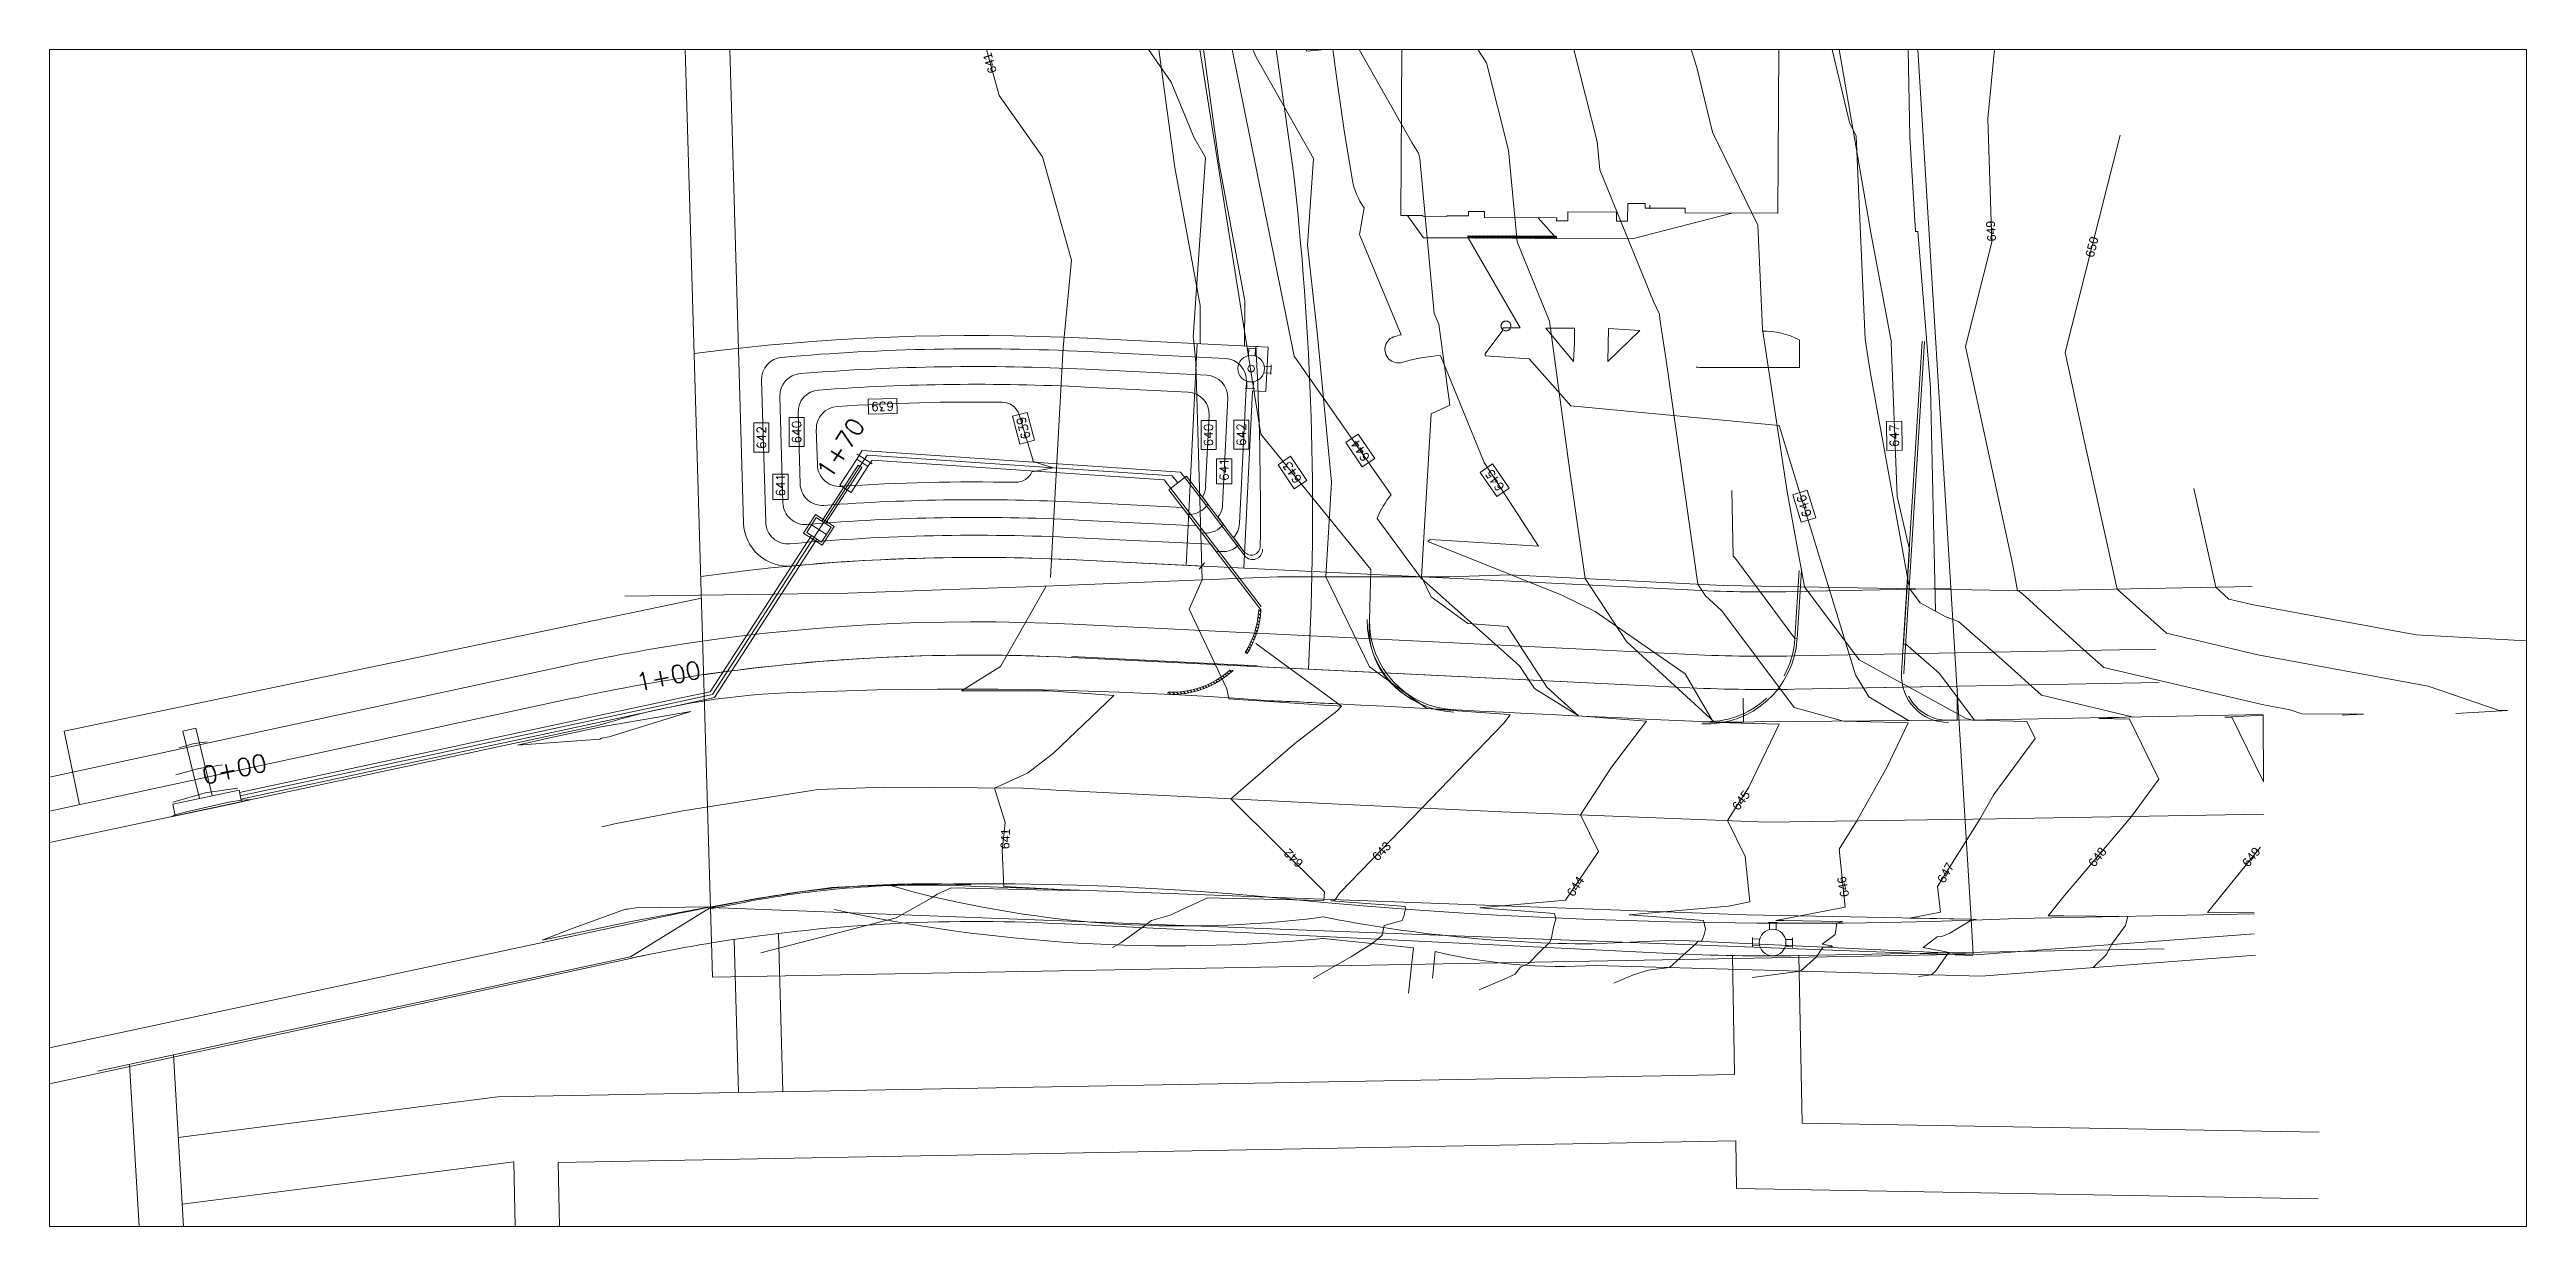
# Paper-space layout 'POND BASESHEET (2)' of a CAD drawing. Extents: x 1.1 to 15.1, y 2.7 to 9.3.
# The model-space entities are those that its viewports show. They can reach past a viewport. Long polylines and large blocks are cut down to what shows.
import ezdxf
from ezdxf.enums import TextEntityAlignment as Align

# ---------------------------------------------------------------- set-up
doc = ezdxf.new("R2010")
doc.units = 0
doc.header["$LTSCALE"] = 20
doc.header["$MEASUREMENT"] = 0
for name, pattern in [('DASHDOT', [1, 0.5, -0.25, 0, -0.25]), ('DASHED', [0.75, 0.5, -0.25]), ('DASHED2', [0.375, 0.25, -0.125]), ('HIDDEN', [0.375, 0.25, -0.125])]:
    doc.linetypes.add(name, pattern=pattern)
for name, color, linetype in [('CONTOURS', 35, 'CONTINUOUS'), ('DIRVEWAYS', 96, 'CONTINUOUS'), ('HATCURB', 2, 'CONTINUOUS'), ('P-FIRELANE2', 2, 'HIDDEN'), ('PNTS_CHEV', 1, 'CONTINUOUS'), ('row ded', 1, 'CONTINUOUS'), ('STORM', 5, 'CONTINUOUS')]:
    doc.layers.add(name, color=color, linetype=linetype)
doc.layers.add('DP', color=11, linetype='CONTINUOUS', plot=False)
for name, color, linetype, lineweight in [('EBNDY', 210, 'CONTINUOUS', 100), ('EC', 35, 'HIDDEN', 140), ('ECL', 11, 'DASHDOT', 30), ('ECRBB', 31, 'DASHED', 30), ('EESMT', 7, 'DASHED2', 25), ('EFNC', 140, 'FENCELINEX', 25), ('EROW', 143, 'CONTINUOUS', 30), ('ESTM', 94, 'DASHED2', 30), ('ESW', 46, 'CONTINUOUS', 25), ('PC', 214, 'CONTINUOUS', 53), ('PCNTR_T', 7, 'CONTINUOUS', 30), ('PCRBB', 30, 'CONTINUOUS', 35), ('PCRBF', 21, 'CONTINUOUS', 25), ('PESMT', 7, 'DASHED2', 30), ('PROW', 6, 'CONTINUOUS', 30), ('PUSTM_T', 7, 'CONTINUOUS', 35)]:
    doc.layers.add(name, color=color, linetype=linetype, lineweight=lineweight)
doc.styles.add('ARIEL', font='swiss.ttf')
doc.styles.get("Standard").update_dxf_attribs({"font": 'simplex.shx'})
doc.linetypes.add('FENCELINEX', pattern='A,0.25,-0.1,[133,ltypeshp.shx,S=0.1,R=0,X=-0.1,Y=0],-0.1,1', length=1.45)

psp = doc.layouts.new('POND BASESHEET (2)')

msp = doc.modelspace()

# ---------------------------------------------------------------- texts
at = {"layer": 'CONTOURS', "lineweight": 0, "style": 'ARIEL'}
for s, rotation, p in [('645', 322.8747, (9990, 10019.27)), ('650', 345.8045, (10114.61, 9939.21))]:
    msp.add_text(s, height=2, rotation=rotation, dxfattribs=at).set_placement(p)
at = {"layer": 'EC', "lineweight": 0, "style": 'ARIEL'}
for s, rotation, p in [('641', 357.7148, (9981.44, 10183.54)), ('641', 16.4312, (10156.59, 10186.3)), ('642', 46.3455, (9978.56, 10117.12)), ('643', 316.2615, (9978.62, 10100.55)), ('644', 327.1483, (9970.59, 10056.4)), ('646', 10.4919, (9970.88, 9994.26)), ('647', 330.1739, (9973.63, 9972.88)), ('649', 4.2316, (10118.44, 9961.17)), ('648', 321.6756, (9977.25, 9939.04)), ('649', 321.6756, (9977.25, 9904.37))]:
    msp.add_text(s, height=2, rotation=rotation, dxfattribs=at).set_placement(p)
at = {"layer": 'PCNTR_T', "lineweight": 0}
for s, p in [('641', (10060.92, 10234.08)), ('642', (10071.63, 10238.38)), ('640', (10072.85, 10230.45)), ('641', (10064.43, 10134.13)), ('640', (10072.18, 10137.64)), ('642', (10072.28, 10130.26))]:
    msp.add_text(s, height=2, dxfattribs=at).set_placement(p)
for s, rotation, p in [('639', 91.581, (10082.28, 10209.55)), ('639', 14.9088, (10074.11, 10178.72)), ('643', 33.8769, (10064.72, 10117.49)), ('645', 6.0406, (10162.18, 10113.95)), ('644', 33.8769, (10069.64, 10102.18)), ('645', 34.7471, (10062.99, 10071.85)), ('646', 17.3717, (10056.6, 10002.73)), ('647', 0.5861, (10072.03, 9983.11))]:
    msp.add_text(s, height=2, rotation=rotation, dxfattribs=at).set_placement(p)
at = {"layer": 'PUSTM_T', "lineweight": 0}
for s, rotation, p in [('0+00', 282.1006, (9996.4, 10357.43)), ('1+00', 282.1006, (10017.36, 10259.65)), ('1+70', 327.1006, (10070.07, 10218.82))]:
    msp.add_text(s, height=4, rotation=rotation, dxfattribs=at).set_placement(p, align=Align.BOTTOM_CENTER)

# ---------------------------------------------------------------- linework, layer by layer
at = {"layer": 'CONTOURS', "lineweight": 0}
for p, q in [((9991.79, 10358.18, 640), (9988.77, 10372.4, 640)), ((9988.77, 10372.4, 640), (9989.23, 10371.52, 640)), ((9989.23, 10371.52, 640), (9989.33, 10370.94, 640)), ((9989.33, 10370.94, 640), (9989.95, 10368.65, 640)), ((9994.12, 10364.74, 640), (9992.08, 10371.97, 640)), ((9989.95, 10368.65, 640), (9992.06, 10359.35, 640)), ((9995.2, 10357.35, 640), (9994.12, 10364.74, 640)), ((9992.64, 10354.21, 640), (9991.79, 10358.18, 640)), ((9992.06, 10359.35, 640), (9992.53, 10356.6, 640)), ((9992.53, 10356.6, 640), (9992.64, 10354.21, 640)), ((10004.93, 10294.35, 640), (10004.92, 10294.37, 640)), ((10004.92, 10294.37, 640), (10006.51, 10287.08, 640)), ((10006.22, 10275.77, 640), (10004.93, 10294.35, 640)), ((9965.07, 10269.13, 640), (9960.94, 10288.81, 640)), ((9960.94, 10288.81, 640), (9963.64, 10281.82, 640)), ((10006.51, 10287.08, 640), (10008.96, 10275.85, 640)), ((9963.64, 10281.82, 640), (9967.98, 10269.97, 640)), ((10006.45, 10275.41, 640), (10006.22, 10275.77, 640)), ((10006.79, 10273.71, 640), (10006.45, 10275.41, 640)), ((10008.96, 10275.85, 640), (10008.97, 10275.83, 640)), ((10008.97, 10275.83, 640), (10012.45, 10255.3, 640)), ((9965.08, 10269.12, 640), (9965.07, 10269.13, 640)), ((9965.55, 10266.8, 640), (9965.08, 10269.12, 640)), ((9967.98, 10269.97, 640), (9967.92, 10269.52, 640)), ((9967.92, 10269.52, 640), (9967.92, 10269.51, 640)), ((9967.92, 10269.51, 640), (9968.25, 10267.63, 640)), ((10012.45, 10255.31, 640), (10006.79, 10273.71, 640)), ((9965.65, 10266.29, 640), (9965.55, 10266.8, 640)), ((9968.47, 10250.9, 640), (9965.65, 10266.29, 640)), ((9968.25, 10267.63, 640), (9968.47, 10250.9, 640)), ((10012.45, 10255.3, 640), (10012.45, 10255.31, 640)), ((10195.27, 10099.43, 645), (10158.62, 10076.04, 645)), ((10158.62, 10076.04, 645), (10138.96, 10071.05, 645)), ((10118.31, 10069.12, 645), (10100.38, 10061.83, 645)), ((10138.96, 10071.05, 645), (10118.31, 10069.12, 645)), ((10067.14, 10057.29, 645), (10042.41, 10053.79, 645)), ((10100.38, 10061.83, 645), (10067.14, 10057.29, 645)), ((10042.41, 10053.79, 645), (10028.23, 10044.5, 645)), ((9953.16, 10042.88, 645), (9951.27, 10047.36, 645)), ((9954.18, 10039.49, 645), (9953.16, 10042.88, 645)), ((9966.34, 10039.69, 645), (9965.37, 10027.1, 645)), ((9966.66, 10043.9, 645), (9966.34, 10039.69, 645)), ((9968.63, 10021.47, 645), (9966.66, 10043.9, 645)), ((9966.66, 10043.9, 645), (9966.66, 10043.9, 645)), ((10028.23, 10044.5, 645), (10010.06, 10024.65, 645)), ((9954.8, 10034.8, 645), (9954.18, 10039.49, 645)), ((9960.37, 10028.63, 645), (9954.8, 10034.8, 645)), ((9960.69, 10028.41, 645), (9960.37, 10028.63, 645)), ((9960.71, 10028.36, 645), (9960.69, 10028.41, 645)), ((9960.78, 10027.51, 645), (9960.71, 10028.36, 645)), ((9962.21, 10026.94, 645), (9960.78, 10027.51, 645)), ((9963.46, 10026.64, 645), (9962.21, 10026.94, 645)), ((9965.37, 10027.1, 645), (9963.46, 10026.64, 645)), ((10010.03, 10024.24, 645), (10009.66, 10010.1, 645)), ((10010.05, 10024.55, 645), (10010.03, 10024.24, 645)), ((10010.06, 10024.65, 645), (10010.05, 10024.55, 645)), ((9969.57, 10016.65, 645), (9968.63, 10021.47, 645)), ((9979.8, 10017.73, 645), (9969.57, 10016.65, 645)), ((9987.91, 10021.73, 645), (9979.8, 10017.73, 645)), ((9995.4, 10016.89, 645), (9987.91, 10021.73, 645)), ((10009.66, 10010.1, 645), (9995.4, 10016.89, 645)), ((10093.32, 9945.65, 650), (10073.87, 9941.43, 650)), ((10142.3, 9933.26, 650), (10093.32, 9945.65, 650)), ((10073.87, 9941.43, 650), (10040.04, 9933.93, 650)), ((10040.04, 9933.93, 650), (10030.1, 9922.84, 650)), ((10030.1, 9922.84, 650), (10025.27, 9902.2, 650)), ((10025.27, 9902.2, 650), (10018.22, 9863.88, 650)), ((10018.22, 9863.88, 650), (10012.69, 9847.88, 650)), ((10012.67, 9845.95, 650), (10012.03, 9857.63, 650)), ((10012.69, 9847.88, 650), (10012.67, 9845.95, 650))]:
    msp.add_line(p, q, dxfattribs=at)
at = {"layer": 'DIRVEWAYS', "lineweight": 0}
msp.add_line((10126.52, 10039.24, 645.63), (10125.68, 10039.25, 645.63), dxfattribs=at)
at = {"layer": 'EBNDY', "lineweight": 0}
for p, q in [((9968.01, 10250.87), (10423.8, 10264.19)), ((9969.17, 10244.92), (9968.01, 10250.87)), ((9966.67, 10017.51), (9973.14, 10192.16)), ((10017.87, 10031.77), (10022.02, 10116.16)), ((9965.72, 9966.81), (9966.67, 10017.51)), ((10018.17, 9970.04), (10017.49, 10006.72)), ((10429.87, 9995.38), (9965.72, 9966.81))]:
    msp.add_line(p, q, dxfattribs=at)
for centre, radius, start, end in [((9758.39, 10202.52), 215, 357.2389, 11.3725), ((10236.01, 9516.77), 611.25, 88.03766, 99.45722), ((10057.86, 10786.99), 671.79, 266.94223, 276.64317), ((10387.43, 10013.6), 370, 177.1849, 181.0644)]:
    msp.add_arc(centre, radius, start, end, dxfattribs=at)
at = {"layer": 'EC', "lineweight": 0}
for p, q in [((9999.66, 10366.12, 639), (9998.21, 10371.31, 639)), ((10005.21, 10367.5, 638), (10004.33, 10370.64, 638)), ((10000.44, 10360.82, 639), (9999.66, 10366.12, 639)), ((10005.68, 10364.29, 638), (10005.21, 10367.5, 638)), ((9965.98, 10209, 641), (9958.08, 10239.49, 641)), ((9970.48, 10200.95, 641), (9965.98, 10209, 641)), ((9971.34, 10199.78, 641), (9970.48, 10200.95, 641)), ((9972.77, 10196.65, 641), (9971.34, 10199.78, 641)), ((9972.34, 10177.51, 641), (9972.77, 10196.65, 641)), ((10190.87, 10196.96, 641), (10151.27, 10185.78, 641)), ((10022.63, 10185.5, 641), (10017.1, 10194.27, 641)), ((10017.1, 10194.27, 641), (10017.1, 10174.67, 641)), ((9973.07, 10184.75, 641), (9972.12, 10167.74, 641)), ((9981.19, 10185.16, 641), (9973.07, 10184.75, 641)), ((9987.51, 10184.5, 641), (9981.19, 10185.16, 641)), ((9995.23, 10186.87, 641), (9987.51, 10184.5, 641)), ((9998.61, 10179.44, 641), (9995.23, 10186.87, 641)), ((10040.72, 10175.22, 641), (10022.63, 10185.5, 641)), ((10151.27, 10185.78, 641), (10137.42, 10176.06, 641)), ((10003.08, 10173.6, 641), (9998.61, 10179.44, 641)), ((9972.12, 10167.74, 641), (9972.34, 10177.51, 641)), ((10016.1, 10159.99, 641), (10003.08, 10173.6, 641)), ((10017.1, 10174.67, 641), (10016.44, 10165.01, 641)), ((10094.44, 10171.37, 641), (10042.64, 10174.24, 641)), ((10137.42, 10176.06, 641), (10114.17, 10169.54, 641)), ((10114.17, 10169.54, 641), (10094.44, 10171.37, 641)), ((10016.44, 10165.01, 641), (10016.1, 10159.99, 641)), ((10177.72, 10163.5, 642), (10154.25, 10147.03, 642)), ((9960.39, 10158.4, 642), (9959.31, 10160.3, 642)), ((9964.2, 10153.06, 642), (9960.39, 10158.4, 642)), ((9965.41, 10151.46, 642), (9964.2, 10153.06, 642)), ((9966.62, 10147.3, 642), (9965.41, 10151.46, 642)), ((9970.47, 10138.88, 642), (9966.62, 10147.3, 642)), ((10154.25, 10147.03, 642), (10141.86, 10141.95, 642)), ((10035.54, 10143.02, 642), (10017.6, 10134.53, 642)), ((10042.12, 10140.08, 642), (10035.54, 10143.02, 642)), ((10091.02, 10141.51, 642), (10042.12, 10140.08, 642)), ((10095.9, 10141.97, 642), (10091.02, 10141.51, 642)), ((10096.81, 10142.07, 642), (10095.9, 10141.97, 642)), ((10137.24, 10139.33, 642), (10096.81, 10142.07, 642)), ((10141.86, 10141.95, 642), (10137.24, 10139.33, 642)), ((10193.52, 10141.74, 643), (10159.84, 10127.91, 643)), ((9970.33, 10132.91, 642), (9970.47, 10138.88, 642)), ((10017.6, 10134.53, 642), (10015.35, 10134.06, 642)), ((9969.88, 10112.66, 642), (9970.33, 10132.91, 642)), ((9992.8, 10133.59, 642), (9971.84, 10112.49, 642)), ((10005.25, 10119.23, 642), (9992.8, 10133.59, 642)), ((10015.14, 10130.91, 642), (10014.73, 10124.88, 642)), ((10015.35, 10134.06, 642), (10015.14, 10130.91, 642)), ((10014.73, 10124.88, 642), (10013.86, 10111.63, 642)), ((10159.84, 10127.91, 643), (10137.05, 10115.03, 643)), ((10012.55, 10109.72, 642), (10005.25, 10119.23, 642)), ((9957.28, 10106.41, 643), (9952.36, 10115.09, 643)), ((9969.92, 10112.65, 642), (9969.88, 10112.66, 642)), ((9971.84, 10112.49, 642), (9969.92, 10112.65, 642)), ((10042.8, 10112.2, 643), (10022.51, 10102.34, 643)), ((10064.12, 10110.95, 643), (10042.8, 10112.2, 643)), ((10097.92, 10114.15, 643), (10064.12, 10110.95, 643)), ((10117.54, 10116.35, 643), (10097.92, 10114.15, 643)), ((10137.05, 10115.03, 643), (10117.54, 10116.35, 643)), ((10177.82, 10113.88, 644), (10140.65, 10092.87, 644)), ((9969.85, 10111.09, 643), (9968.76, 10097.01, 643)), ((9969.92, 10110.24, 643), (9969.85, 10111.09, 643)), ((9971.73, 10109.01, 643), (9969.92, 10110.24, 643)), ((9990.7, 10090.59, 643), (9971.73, 10109.01, 643)), ((10013.65, 10108.65, 642), (10012.55, 10109.72, 642)), ((10013.67, 10108.99, 642), (10013.65, 10108.65, 642)), ((10013.72, 10109.66, 642), (10013.67, 10108.99, 642)), ((10013.86, 10111.63, 642), (10013.72, 10109.66, 642)), ((9960.2, 10101.77, 643), (9957.28, 10106.41, 643)), ((9961.77, 10099.86, 643), (9960.2, 10101.77, 643)), ((10022.51, 10102.34, 643), (10013.18, 10089.46, 643)), ((9962.08, 10099.54, 643), (9961.77, 10099.86, 643)), ((9964.28, 10099.07, 643), (9962.08, 10099.54, 643)), ((9965.37, 10095.01, 643), (9964.28, 10099.07, 643)), ((9968.76, 10097.01, 643), (9968.55, 10094.31, 643)), ((9966.63, 10094.55, 643), (9965.37, 10095.01, 643)), ((9967.46, 10094.38, 643), (9966.63, 10094.55, 643)), ((9968.14, 10094.21, 643), (9967.46, 10094.38, 643)), ((9968.55, 10094.31, 643), (9968.14, 10094.21, 643)), ((10009.84, 10072.09, 643), (9990.7, 10090.59, 643)), ((10042.81, 10090.66, 644), (10038.31, 10088.47, 644)), ((10079.52, 10088.5, 644), (10042.81, 10090.66, 644)), ((10137.01, 10091.02, 644), (10102.14, 10087.77, 644)), ((10138.24, 10091.33, 644), (10137.01, 10091.02, 644)), ((10140.65, 10092.87, 644), (10138.24, 10091.33, 644)), ((10013.18, 10089.46, 643), (10012.73, 10083.58, 643)), ((10038.31, 10088.47, 644), (10032.33, 10080.23, 644)), ((10081.45, 10084.28, 644), (10079.52, 10088.5, 644)), ((10099.72, 10086.78, 644), (10081.45, 10084.28, 644)), ((10102.14, 10087.77, 644), (10099.72, 10086.78, 644)), ((10012.73, 10083.58, 643), (10011.84, 10072.05, 643)), ((10032.33, 10080.23, 644), (10031.63, 10071.29, 644)), ((9952.18, 10072.04, 644), (9949.81, 10077.68, 644)), ((9968.25, 10077.5, 644), (9967.55, 10068.35, 644)), ((9968.26, 10077.5, 644), (9968.25, 10077.5, 644)), ((9969.95, 10058.24, 644), (9968.26, 10077.5, 644)), ((9953.32, 10069.59, 644), (9952.18, 10072.04, 644)), ((9954.91, 10068.36, 644), (9953.32, 10069.59, 644)), ((9955.73, 10066.57, 644), (9954.91, 10068.36, 644)), ((9967.55, 10068.35, 644), (9966.96, 10060.71, 644)), ((10011.73, 10070.66, 643), (10009.84, 10072.09, 643)), ((10011.76, 10070.99, 643), (10011.73, 10070.66, 643)), ((10011.84, 10072.05, 643), (10011.76, 10070.99, 643)), ((10031.63, 10071.29, 644), (10017.92, 10062.31, 644)), ((9958.23, 10064.11, 644), (9955.73, 10066.57, 644)), ((9960.53, 10061.74, 644), (9958.23, 10064.11, 644)), ((10017.92, 10062.31, 644), (10011.51, 10055.31, 644)), ((9961.53, 10061.37, 644), (9960.53, 10061.74, 644)), ((9963.88, 10060.9, 644), (9961.53, 10061.37, 644)), ((9965.8, 10060.43, 644), (9963.88, 10060.9, 644)), ((9966.96, 10060.71, 644), (9965.8, 10060.43, 644)), ((9980.93, 10050.76, 644), (9969.95, 10058.24, 644)), ((10178.99, 10060.75, 646), (10140.91, 10051.08, 646)), ((9989.17, 10054.82, 644), (9980.93, 10050.76, 644)), ((9999.91, 10047.88, 644), (9989.17, 10054.82, 644)), ((10011.51, 10055.31, 644), (10010.91, 10047.77, 644)), ((10140.91, 10051.08, 646), (10134.48, 10050.48, 646)), ((10010.28, 10039.99, 644), (9999.91, 10047.88, 644)), ((10010.91, 10047.77, 644), (10010.28, 10039.99, 644)), ((10134.48, 10050.48, 646), (10104.83, 10038.42, 646)), ((10193.94, 10040.64, 647), (10157.58, 10028.61, 647)), ((10090.58, 10035.39, 646), (10041.13, 10028.39, 646)), ((10100.9, 10036.96, 646), (10090.58, 10035.39, 646)), ((10101.95, 10037.01, 646), (10100.9, 10036.96, 646)), ((10104.83, 10038.42, 646), (10101.95, 10037.01, 646)), ((10157.58, 10028.61, 647), (10142.98, 10025.12, 647)), ((10035.17, 10023.01, 646), (10013.4, 10006.67, 646)), ((10038.54, 10026.69, 646), (10035.17, 10023.01, 646)), ((10041.13, 10028.39, 646), (10038.54, 10026.69, 646)), ((10142.98, 10025.12, 647), (10122.03, 10014.86, 647)), ((9953.98, 10005.27, 646), (9952.56, 10016.09, 646)), ((10098.63, 10013.84, 647), (10061.93, 10008.24, 647)), ((10122.03, 10014.86, 647), (10098.63, 10013.84, 647)), ((9965.36, 10009.06, 646), (9965.16, 9996.32, 646)), ((9965.38, 10010.82, 646), (9965.36, 10009.09, 646)), ((9965.36, 10009.09, 646), (9965.36, 10009.06, 646)), ((9968.41, 9995.2, 646), (9965.38, 10010.82, 646)), ((10013.4, 10006.67, 646), (10010.29, 9995.56, 646)), ((10061.93, 10008.24, 647), (10040.54, 10004.35, 647)), ((9957.21, 10001.69, 646), (9953.98, 10005.27, 646)), ((9959.23, 10000.29, 646), (9957.21, 10001.69, 646)), ((10040.54, 10004.35, 647), (10024.14, 9992.04, 647)), ((10186.41, 10004.07, 648), (10145.15, 9994.2, 648)), ((9959.39, 10000.01, 646), (9959.23, 10000.29, 646)), ((9959.54, 9998.08, 646), (9959.39, 10000.01, 646)), ((9959.68, 9998.27, 646), (9959.54, 9998.08, 646)), ((9960.06, 10000.35, 646), (9959.68, 9998.27, 646)), ((9962.28, 9997.48, 646), (9960.06, 10000.35, 646)), ((9964.82, 9997.11, 646), (9962.28, 9997.48, 646)), ((9965.14, 9995.77, 646), (9964.82, 9997.11, 646)), ((9965.16, 9996.32, 646), (9965.14, 9995.77, 646)), ((9981.45, 9996.59, 646), (9968.41, 9995.2, 646)), ((9987.85, 9992.57, 646), (9981.45, 9996.59, 646)), ((10010.29, 9995.56, 646), (10010.06, 9986.53, 646)), ((9999.89, 9985.79, 646), (9987.85, 9992.57, 646)), ((10024.14, 9992.04, 647), (10010.99, 9968.07, 647)), ((10089.07, 9989.6, 648), (10040.16, 9980.72, 648)), ((10096.35, 9990.71, 648), (10089.07, 9989.6, 648)), ((10142.11, 9992.72, 648), (10096.35, 9990.71, 648)), ((10145.15, 9994.2, 648), (10142.11, 9992.72, 648)), ((10009.92, 9981.02, 646), (9999.89, 9985.79, 646)), ((10010.06, 9986.53, 646), (10009.92, 9981.02, 646)), ((9953.16, 9975.73, 647), (9952.77, 9978.7, 647)), ((9965.9, 9980.73, 647), (9965.71, 9967.19, 647)), ((9967.25, 9973.75, 647), (9965.9, 9980.73, 647)), ((10036.96, 9978.31, 648), (10033.78, 9972.52, 648)), ((10040.16, 9980.72, 648), (10036.96, 9978.31, 648)), ((9954.04, 9974.75, 647), (9953.16, 9975.73, 647)), ((9957.78, 9972.18, 647), (9954.04, 9974.75, 647)), ((9959.3, 9977.61, 647), (9958.13, 9971.32, 647)), ((9961.71, 9974.49, 647), (9959.3, 9977.61, 647)), ((9961.83, 9973.42, 647), (9961.71, 9974.49, 647)), ((9962.55, 9971.66, 647), (9961.83, 9973.42, 647)), ((9973.07, 9974.37, 647), (9967.25, 9973.75, 647)), ((9988.22, 9964.85, 647), (9973.07, 9974.37, 647)), ((9958.07, 9971.66, 647), (9957.78, 9972.18, 647)), ((9958.1, 9971.28, 647), (9958.07, 9971.66, 647)), ((9958.13, 9971.32, 647), (9958.1, 9971.28, 647)), ((9965.34, 9967.03, 647), (9962.55, 9971.66, 647)), ((9965.71, 9967.07, 647), (9965.66, 9965.67, 647)), ((9965.71, 9967.19, 647), (9965.71, 9967.19, 647)), ((9965.71, 9967.19, 647), (9965.71, 9967.07, 647)), ((10010.99, 9968.07, 647), (10010.54, 9966.48, 647)), ((10032.78, 9969.65, 648), (10023.7, 9959.28, 648)), ((10033.78, 9972.52, 648), (10032.78, 9969.65, 648)), ((10094.72, 9968.1, 649), (10045.47, 9957.4, 649)), ((10118.18, 9962.16, 649), (10094.72, 9968.1, 649)), ((9965.66, 9965.67, 647), (9965.34, 9967.03, 647)), ((9993.76, 9961.74, 647), (9988.22, 9964.85, 647)), ((10006.42, 9952.42, 647), (9993.76, 9961.74, 647)), ((10010.46, 9963.47, 647), (10010.25, 9954.3, 647)), ((10010.54, 9966.48, 647), (10010.46, 9963.47, 647)), ((10146.04, 9963.03, 649), (10118.18, 9962.16, 649)), ((10175.27, 9960.31, 649), (10146.04, 9963.03, 649)), ((10023.7, 9959.28, 648), (10016.14, 9950.94, 648)), ((10039.49, 9955.91, 649), (10038.35, 9954.61, 649)), ((10039.68, 9956.35, 649), (10039.49, 9955.91, 649)), ((10045.47, 9957.4, 649), (10039.68, 9956.35, 649)), ((10010.25, 9954.3, 647), (10006.42, 9952.42, 647)), ((10016.14, 9950.94, 648), (10011.24, 9930.56, 648)), ((10038.35, 9954.61, 649), (10027, 9942.09, 649)), ((9966.43, 9945.96, 648), (9966.32, 9931.51, 648)), ((9966.46, 9949.5, 648), (9966.43, 9945.96, 648)), ((9970.6, 9946.15, 648), (9966.46, 9949.5, 648)), ((9988.83, 9930.73, 648), (9970.6, 9946.15, 648)), ((9957.69, 9936.43, 648), (9954.79, 9939.3, 648)), ((10027, 9942.09, 649), (10022.4, 9936.96, 649)), ((9959.99, 9935.18, 648), (9957.69, 9936.43, 648)), ((9964.26, 9932.02, 648), (9959.99, 9935.18, 648)), ((10010.88, 9938.03, 648), (10010.72, 9931.18, 648)), ((10011.24, 9930.56, 648), (10010.88, 9938.03, 648)), ((10022.4, 9936.96, 649), (10014.04, 9901.23, 649)), ((9966.32, 9931.51, 648), (9964.26, 9932.02, 648)), ((9997.2, 9924.57, 648), (9988.83, 9930.73, 648)), ((10010.72, 9931.18, 648), (9997.2, 9924.57, 648)), ((9967.18, 9913.54, 649), (9967.1, 9903.04, 649)), ((9981.92, 9901.62, 649), (9967.18, 9913.54, 649)), ((10040.48, 9911.72, 651), (10037.8, 9908.73, 651)), ((10062.69, 9916.64, 651), (10040.48, 9911.72, 651)), ((10011.19, 9908.06, 649), (9996.62, 9900.93, 649)), ((10011.23, 9909.66, 649), (10011.19, 9908.06, 649)), ((10011.64, 9901.04, 649), (10011.23, 9909.66, 649)), ((10037.8, 9908.73, 651), (10036.5, 9903.17, 651)), ((9996.62, 9900.93, 649), (10011.33, 9901.03, 649)), ((10011.33, 9901.03, 649), (10011.64, 9901.04, 649)), ((10014.04, 9901.23, 649), (10012.88, 9894.95, 649)), ((10036.5, 9903.17, 651), (10029.77, 9866.59, 651)), ((10012.88, 9894.95, 649), (10011.97, 9892.32, 649)), ((10011.97, 9892.32, 649), (10011.88, 9878.42, 649)), ((10011.88, 9878.42, 649), (10011.62, 9883.22, 649)), ((10029.77, 9866.59, 651), (10028.35, 9840.93, 651))]:
    msp.add_line(p, q, dxfattribs=at)
at = {"layer": 'ECL', "lineweight": 0}
for p, q in [((9987.25, 10272.14), (9986.52, 10275.37)), ((9990.12, 10257.07), (9987.25, 10272.14)), ((9994.91, 10226.63), (9990.12, 10257.07)), ((9995.42, 10211.72), (9994.91, 10226.63)), ((9995.19, 10180.34), (9995.42, 10211.72)), ((9994.79, 10172.95), (9995.19, 10180.34)), ((9991.65, 10110.83), (9994.79, 10172.95)), ((9989.85, 10072.57), (9991.65, 10110.83)), ((9987.57, 10012.82), (9989.85, 10072.57)), ((9988.27, 9961.16), (9987.57, 10012.82)), ((9989.37, 9900.88), (9988.27, 9961.16))]:
    msp.add_line(p, q, dxfattribs=at)
at = {"layer": 'ECRBB', "lineweight": 0}
for p, q in [((9964.65, 10269.04, -5.76), (9915.38, 10499.77, -4.96)), ((10010.57, 9963.47, 0.92), (10010.04, 10024.24, -1.17)), ((10011.83, 9901.04), (10010.57, 9963.47, 0.92)), ((9966.9, 9903.04, 2.6), (9965.82, 9956.45, 1.12))]:
    msp.add_line(p, q, dxfattribs=at)
for centre, radius, start, end in [((-12933.66, 5504.76), 23433.56, 11.986507, 12.339173), ((44518.63, 17702.48), 35299.3, 191.986507, 192.145104), ((9850.04, 10226.67), 166.79, 2.442, 17.1731), ((9443.78, 10151.62), 533.94, 7.7911, 12.7038), ((9091.86, 10194.34), 925.66, 355.69624, 2.44199), ((9276.38, 10189.37), 697.28, 353.68481, 2.8467), ((8522.48, 10187.15), 1493.73, 357.02562, 357.61068), ((11175.24, 10006.69), 1210.46, 174.97705, 182.37866), ((23041.78, 9432.73), 13045.16, 177.025616, 177.40112)]:
    msp.add_arc(centre, radius, start, end, dxfattribs=at)
at = {"layer": 'EESMT', "lineweight": 0}
for p, q in [((10022.85, 10283.14), (9996.93, 10403.18)), ((9932.97, 10381.76), (9855.83, 10377.17)), ((9935.1, 10371.87), (9856.42, 10367.19)), ((9901.48, 10369.87), (9911, 10295.15)), ((9925.66, 10298.74), (9916.48, 10370.76)), ((9930.73, 10020.13), (9925.66, 10298.74)), ((9911, 10295.15), (9891.23, 10294.79)), ((9891.41, 10284.8), (9910.91, 10285.15)), ((9910.91, 10285.15), (9915.74, 10019.87)), ((10025.36, 10031.4), (10032.14, 10169.18)), ((9905.04, 10019.67), (9902.7, 9888.66)), ((9915.74, 10019.87), (9905.04, 10019.67)), ((9957.54, 10020.62), (9930.73, 10020.13)), ((10026.51, 9925.21), (10024.99, 10006.86)), ((9919.78, 10004.93), (9917.7, 9888.39)), ((9957.54, 10005.62), (9919.78, 10004.93))]:
    msp.add_line(p, q, dxfattribs=at)
for centre, radius, start, end in [((9595.25, 10190.6), 437.5, 9.3383, 12.2159), ((9595.18, 10190.99), 437.5, 357.1348, 9.2772), ((10387.43, 10013.6), 362.5, 177.1849, 181.0644)]:
    msp.add_arc(centre, radius, start, end, dxfattribs=at)
at = {"layer": 'EFNC', "lineweight": 0}
for p, q in [((10039.15, 10219.9), (10038.49, 10270.13)), ((10040.77, 10173.62, -5.16), (10039.15, 10219.9, -5.88)), ((10042.8, 10123.12, -3.69), (10040.77, 10173.62, -5.16)), ((10042.82, 10084.52, -1.9), (10042.8, 10123.12, -3.69)), ((10043.27, 10070.85, -1.86), (10042.82, 10084.52, -1.9)), ((10040.84, 10022.73, 0.04), (10043.27, 10070.85, -1.86)), ((10040.07, 9974.98, 2.06), (10040.84, 10022.73, 0.04)), ((10039.63, 9954.2, 2.9), (10040.07, 9974.98, 2.06)), ((10040.64, 9903.53, 5.18), (10039.63, 9954.2, 2.9))]:
    msp.add_line(p, q, dxfattribs=at)
at = {"layer": 'EROW', "lineweight": 0}
for p, q in [((10015.52, 10281.56), (9966.92, 10506.64)), ((9956.87, 10268.89), (9911.76, 10477.81)), ((9957.94, 10034.71), (9964.72, 10172.5)), ((10017.87, 10031.77), (10024.65, 10169.55)), ((10019.02, 9924.46), (10017.49, 10006.72)), ((9959.03, 9923.34), (9957.5, 10005.61))]:
    msp.add_line(p, q, dxfattribs=at)
for centre, radius, start, end in [((9595.25, 10190.6), 430, 9.3383, 12.2159), ((9595.25, 10190.6), 370, 11.7116, 12.2159), ((9595.25, 10190.6), 370, 9.3383, 12.2159), ((9595.18, 10190.99), 430, 357.1348, 9.2772), ((9595.18, 10190.99), 370, 357.1348, 9.2772), ((10387.43, 10013.6), 430, 177.1849, 181.0644), ((10387.43, 10013.6), 370, 177.1849, 181.0644)]:
    msp.add_arc(centre, radius, start, end, dxfattribs=at)
at = {"layer": 'ESTM', "color": 5, "linetype": 'Continuous', "lineweight": 0}
for p, q in [((10085.16, 10128.23), (10085.26, 10130.38)), ((10085.16, 10128.23), (10085.26, 10130.38)), ((10085.25, 10130.05), (10086.86, 10129.98)), ((10085.25, 10130.05), (10086.86, 10129.98)), ((10094.25, 10129.55), (10092.66, 10129.64)), ((10094.25, 10129.55), (10092.66, 10129.64)), ((10094.26, 10129.88), (10094.17, 10127.72)), ((10094.26, 10129.88), (10094.17, 10127.72)), ((10085.18, 10128.56), (10086.77, 10128.49)), ((10085.18, 10128.56), (10086.77, 10128.49)), ((10090.54, 10124.5), (10088.38, 10124.6)), ((10090.54, 10124.5), (10088.38, 10124.6)), ((10088.71, 10124.59), (10088.78, 10126.2)), ((10088.71, 10124.59), (10088.78, 10126.2)), ((10090.21, 10124.52), (10090.28, 10126.11)), ((10090.21, 10124.52), (10090.28, 10126.11)), ((10092.57, 10128.14), (10094.16, 10128.05)), ((10092.57, 10128.14), (10094.16, 10128.05)), ((9959.41, 10016.06), (9961.57, 10016.06)), ((9959.74, 10016.06), (9959.72, 10014.46)), ((9961.22, 10014.45), (9961.24, 10016.04)), ((9964.95, 10012.25), (9963.36, 10012.25)), ((9964.95, 10012.58), (9964.95, 10010.42)), ((9961.47, 10007.04), (9959.31, 10007.04)), ((9959.64, 10007.04), (9959.64, 10008.66)), ((9961.14, 10007.04), (9961.14, 10008.63)), ((9964.95, 10010.75), (9963.33, 10010.75))]:
    msp.add_line(p, q, dxfattribs=at)
for centre, radius in [((10089.71, 10129.05), 3), ((10089.71, 10129.05), 3), ((10089.71, 10129.05), 0.75), ((10089.71, 10129.05), 0.75), ((9960.44, 10011.55), 3)]:
    msp.add_circle(centre, radius, dxfattribs=at)
at = {"layer": 'ESW', "lineweight": 0}
for p, q in [((9961.33, 10112.73), (9959.24, 10092.45)), ((9959.24, 10092.45), (9949.04, 10093.56)), ((9952.43, 10088.21), (9958.38, 10087.6)), ((9955.26, 10051.48), (9952.85, 9964.59)), ((9960.96, 10033.62), (9960.11, 10052.2)), ((9957.75, 9964.77), (9960.96, 10033.62)), ((9952.85, 9964.59), (9957.61, 9902.72)), ((9957.75, 9964.77), (9962.42, 9903.09))]:
    msp.add_line(p, q, dxfattribs=at)
for centre, radius, start, end in [((10319.19, 10146.82), 359.49, 167.7822, 185.4421), ((10208.86, 10144.24), 244.7, 164.264, 187.3781), ((10285.86, 10050.19), 325.75, 168.916, 179.6459), ((10079.35, 10058.95), 124.31, 166.6756, 183.4459)]:
    msp.add_arc(centre, radius, start, end, dxfattribs=at)
at = {"layer": 'HATCURB', "color": 7, "lineweight": 0}
for p, q in [((10016.33, 10147.14), (10016.84, 10147.66)), ((10016.33, 10146.26), (10016.83, 10146.76)), ((10016.35, 10147.8), (10016.85, 10147.77)), ((10016.37, 10145.42), (10016.85, 10145.89)), ((10016.45, 10144.61), (10016.9, 10145.07)), ((10016.55, 10143.83), (10016.99, 10144.27)), ((10016.68, 10143.07), (10017.11, 10143.5)), ((10016.83, 10142.34), (10017.25, 10142.76)), ((10017, 10141.63), (10017.42, 10142.04)), ((10017.2, 10140.95), (10017.6, 10141.35)), ((10017.42, 10140.28), (10017.81, 10140.67)), ((10017.65, 10139.63), (10018.04, 10140.02)), ((10017.91, 10139), (10018.29, 10139.38)), ((10018.18, 10138.39), (10018.56, 10138.77)), ((10018.47, 10137.79), (10018.84, 10138.17)), ((10018.77, 10137.21), (10019.14, 10137.58)), ((10019.09, 10136.65), (10019.46, 10137.01)), ((10019.43, 10136.1), (10019.79, 10136.46)), ((10019.78, 10135.57), (10020.14, 10135.93)), ((10020.14, 10135.05), (10020.5, 10135.41)), ((10020.52, 10134.54), (10020.88, 10134.9)), ((10020.91, 10134.05), (10021.27, 10134.41)), ((10021.32, 10133.58), (10021.68, 10133.93)), ((10021.73, 10133.13), (10021.77, 10133.83)), ((10025.53, 10129.96), (10025.79, 10130.39)), ((10025.61, 10129.91), (10025.98, 10130.27)), ((10026.16, 10129.58), (10026.53, 10129.94)), ((10026.72, 10129.25), (10027.09, 10129.62)), ((10027.3, 10128.95), (10027.68, 10129.32)), ((10027.9, 10128.66), (10028.28, 10129.04)), ((10028.51, 10128.39), (10028.89, 10128.77)), ((10029.14, 10128.14), (10029.53, 10128.52)), ((10029.79, 10127.9), (10030.18, 10128.29)), ((10030.45, 10127.68), (10030.86, 10128.08)), ((10031.14, 10127.48), (10031.55, 10127.89)), ((10031.85, 10127.31), (10032.27, 10127.73)), ((10032.58, 10127.15), (10033.01, 10127.58)), ((10033.33, 10127.02), (10033.78, 10127.47)), ((10034.11, 10126.92), (10034.57, 10127.38)), ((10034.92, 10126.85), (10035.35, 10127.28)), ((10035.35, 10127.32), (10035.34, 10126.82)), ((10119.04, 10060.23), (10119.14, 10080.23)), ((10119.13, 10078.83), (10119.64, 10079.33)), ((10119.13, 10078.65), (10119.64, 10079.15)), ((10119.13, 10078.47), (10119.64, 10078.98)), ((10119.13, 10078.3), (10119.63, 10078.8)), ((10119.14, 10080.23), (10119.64, 10080.23)), ((10119.14, 10080.07), (10119.29, 10080.23)), ((10119.14, 10079.9), (10119.47, 10080.23)), ((10119.14, 10079.72), (10119.64, 10080.22)), ((10119.14, 10079.54), (10119.64, 10080.04)), ((10119.14, 10079.36), (10119.64, 10079.86)), ((10119.14, 10079.18), (10119.64, 10079.69)), ((10119.14, 10079.01), (10119.64, 10079.51)), ((10119.64, 10080.23), (10119.54, 10060.23)), ((10119.1, 10072.97), (10119.61, 10073.47)), ((10119.1, 10072.79), (10119.61, 10073.29)), ((10119.1, 10072.61), (10119.61, 10073.11)), ((10119.11, 10074.92), (10119.62, 10075.42)), ((10119.11, 10074.74), (10119.62, 10075.25)), ((10119.11, 10074.57), (10119.62, 10075.07)), ((10119.11, 10074.39), (10119.61, 10074.89)), ((10119.11, 10074.21), (10119.61, 10074.71)), ((10119.11, 10074.03), (10119.61, 10074.53)), ((10119.11, 10073.85), (10119.61, 10074.36)), ((10119.11, 10073.68), (10119.61, 10074.18)), ((10119.11, 10073.5), (10119.61, 10074)), ((10119.11, 10073.32), (10119.61, 10073.82)), ((10119.11, 10073.14), (10119.61, 10073.65)), ((10119.12, 10076.87), (10119.63, 10077.38)), ((10119.12, 10076.7), (10119.63, 10077.2)), ((10119.12, 10076.52), (10119.63, 10077.02)), ((10119.12, 10076.34), (10119.62, 10076.84)), ((10119.12, 10076.16), (10119.62, 10076.67)), ((10119.12, 10075.99), (10119.62, 10076.49)), ((10119.12, 10075.81), (10119.62, 10076.31)), ((10119.12, 10075.63), (10119.62, 10076.13)), ((10119.12, 10075.45), (10119.62, 10075.96)), ((10119.12, 10075.28), (10119.62, 10075.78)), ((10119.12, 10075.1), (10119.62, 10075.6)), ((10119.13, 10078.12), (10119.63, 10078.62)), ((10119.13, 10077.94), (10119.63, 10078.44)), ((10119.13, 10077.76), (10119.63, 10078.27)), ((10119.13, 10077.59), (10119.63, 10078.09)), ((10119.13, 10077.41), (10119.63, 10077.91)), ((10119.13, 10077.23), (10119.63, 10077.73)), ((10119.13, 10077.05), (10119.63, 10077.56)), ((10119.08, 10068.88), (10119.59, 10069.38)), ((10119.08, 10068.7), (10119.59, 10069.2)), ((10119.08, 10068.52), (10119.58, 10069.03)), ((10119.08, 10068.35), (10119.58, 10068.85)), ((10119.08, 10068.17), (10119.58, 10068.67)), ((10119.08, 10067.99), (10119.58, 10068.49)), ((10119.08, 10067.81), (10119.58, 10068.32)), ((10119.08, 10067.64), (10119.58, 10068.14)), ((10119.08, 10067.46), (10119.58, 10067.96)), ((10119.08, 10067.28), (10119.58, 10067.78)), ((10119.08, 10067.1), (10119.58, 10067.61)), ((10119.09, 10071.01), (10119.6, 10071.51)), ((10119.09, 10070.83), (10119.6, 10071.34)), ((10119.09, 10070.66), (10119.6, 10071.16)), ((10119.09, 10070.48), (10119.59, 10070.98)), ((10119.09, 10070.3), (10119.59, 10070.8)), ((10119.09, 10070.12), (10119.59, 10070.63)), ((10119.09, 10069.95), (10119.59, 10070.45)), ((10119.09, 10069.77), (10119.59, 10070.27)), ((10119.09, 10069.59), (10119.59, 10070.09)), ((10119.09, 10069.41), (10119.59, 10069.92)), ((10119.09, 10069.23), (10119.59, 10069.74)), ((10119.09, 10069.06), (10119.59, 10069.56)), ((10119.1, 10072.43), (10119.6, 10072.94)), ((10119.1, 10072.26), (10119.6, 10072.76)), ((10119.1, 10072.08), (10119.6, 10072.58)), ((10119.1, 10071.9), (10119.6, 10072.4)), ((10119.1, 10071.72), (10119.6, 10072.22)), ((10119.1, 10071.54), (10119.6, 10072.05)), ((10119.1, 10071.37), (10119.6, 10071.87)), ((10119.1, 10071.19), (10119.6, 10071.69)), ((10119.05, 10063.02), (10119.56, 10063.52)), ((10119.05, 10062.84), (10119.56, 10063.34)), ((10119.05, 10062.66), (10119.56, 10063.16)), ((10119.05, 10062.48), (10119.55, 10062.99)), ((10119.05, 10062.31), (10119.55, 10062.81)), ((10119.05, 10062.13), (10119.55, 10062.63)), ((10119.05, 10061.95), (10119.55, 10062.45)), ((10119.05, 10061.77), (10119.55, 10062.28)), ((10119.05, 10061.6), (10119.55, 10062.1)), ((10119.06, 10064.97), (10119.57, 10065.47)), ((10119.06, 10064.79), (10119.57, 10065.3)), ((10119.06, 10064.62), (10119.57, 10065.12)), ((10119.06, 10064.44), (10119.56, 10064.94)), ((10119.06, 10064.26), (10119.56, 10064.76)), ((10119.06, 10064.08), (10119.56, 10064.59)), ((10119.06, 10063.9), (10119.56, 10064.41)), ((10119.06, 10063.73), (10119.56, 10064.23)), ((10119.06, 10063.55), (10119.56, 10064.05)), ((10119.06, 10063.37), (10119.56, 10063.87)), ((10119.06, 10063.19), (10119.56, 10063.7)), ((10119.07, 10066.93), (10119.58, 10067.43)), ((10119.07, 10066.75), (10119.58, 10067.25)), ((10119.07, 10066.57), (10119.58, 10067.07)), ((10119.07, 10066.39), (10119.57, 10066.89)), ((10119.07, 10066.21), (10119.57, 10066.72)), ((10119.07, 10066.04), (10119.57, 10066.54)), ((10119.07, 10065.86), (10119.57, 10066.36)), ((10119.07, 10065.68), (10119.57, 10066.18)), ((10119.07, 10065.5), (10119.57, 10066.01)), ((10119.07, 10065.33), (10119.57, 10065.83)), ((10119.07, 10065.15), (10119.57, 10065.65)), ((10119.04, 10061.06), (10119.55, 10061.56)), ((10119.04, 10060.88), (10119.55, 10061.39)), ((10119.04, 10060.71), (10119.55, 10061.21)), ((10119.04, 10060.53), (10119.54, 10061.03)), ((10119.04, 10060.35), (10119.54, 10060.85)), ((10119.54, 10060.23), (10119.04, 10060.23)), ((10119.05, 10061.42), (10119.55, 10061.92)), ((10119.05, 10061.24), (10119.55, 10061.74)), ((10119.09, 10060.23), (10119.54, 10060.68)), ((10119.27, 10060.23), (10119.54, 10060.5)), ((10119.45, 10060.23), (10119.54, 10060.32))]:
    msp.add_line(p, q, dxfattribs=at)
for radius, start, end in [(20, 177.1359, 223.1237), (19.5, 177.1359, 221.7044), (20, 237.3245, 267.1646), (19.5, 237.2939, 267.142)]:
    msp.add_arc((10036.33, 10146.8), radius, start, end, dxfattribs=at)
at = {"layer": 'P-FIRELANE2', "color": 253, "lineweight": 0}
msp.add_circle((10099.33, 10071.64, 645.63), 1.11, dxfattribs=at)
at = {"layer": 'PC', "lineweight": 0}
for p, q in [((10054.94, 10243.4), (10305.32, 10250.72)), ((10074.95, 10126.86, 643), (10197.46, 10146.31, 643)), ((10092.51, 10119.36), (10177.68, 10136.55)), ((10013.65, 10108.65, 644), (10027.77, 10127.96, 644)), ((10044.49, 10102.06, 643), (10074.95, 10126.86, 643)), ((10061.3, 10097.5), (10092.51, 10119.36)), ((10044.49, 10102.06), (10033.06, 10102.37)), ((10097.35, 10095.27), (10119.91, 10104.61)), ((10119.91, 10104.61), (10125.94, 10103.57)), ((10042.52, 10090.76), (10055.98, 10100.64)), ((10022.8, 10068.58), (10042.52, 10090.76)), ((10119.14, 10080.13), (10119.19, 10090.23)), ((10119.19, 10090.23), (10124.22, 10093.82)), ((10124, 10084.99, 2.87), (10124.03, 10090.37, 2.87)), ((10124.03, 10090.37, 2.87), (10124.2, 10090.37, 2.87)), ((10124.2, 10090.37, 2.87), (10124.23, 10095.28, 2.87)), ((10124.23, 10095.28, 2.87), (10174.19, 10094.98, 2.87)), ((10038.69, 10059.04), (10050.8, 10089.24)), ((10049.71, 10064.27), (10051.26, 10088.72)), ((10051.26, 10088.72), (10050.8, 10089.24)), ((10068.55, 10076.52), (10092.7, 10086.35)), ((10124.17, 10084.99, 2.87), (10124, 10084.99, 2.87)), ((10124.14, 10080.08, 2.87), (10124.17, 10084.99, 2.87)), ((10098.88, 10068.46), (10119.14, 10080.13)), ((10125.14, 10080.07, 2.87), (10124.14, 10080.08, 2.87)), ((10125.11, 10076.45, 2.87), (10125.14, 10080.07, 2.87)), ((10068.55, 10076.52), (10049.71, 10064.27)), ((10091.92, 10066.37), (10092.56, 10076.35)), ((10092.56, 10076.35), (10093.06, 10076.32)), ((10098.4, 10072.33), (10093.06, 10076.32)), ((10123.68, 10060.2, 2.87), (10123.78, 10076.45, 2.87)), ((10123.78, 10076.45, 2.87), (10125.11, 10076.45, 2.87)), ((10017.63, 10065.17), (10022.8, 10068.58)), ((10098.9, 10072.33), (10098.4, 10072.33)), ((10098.88, 10068.46), (10098.9, 10072.33)), ((10162.54, 10070.59, 2.87), (10162.47, 10059.11, 2.87)), ((10172.95, 10070.53, 2.87), (10162.54, 10070.59, 2.87)), ((10011.51, 10055.31), (10017.63, 10065.17)), ((10081.31, 10057.03), (10091.92, 10066.37)), ((10098.85, 10062.62), (10091.29, 10056.39)), ((10098.83, 10056.16), (10098.85, 10062.62)), ((10123.7, 10064.37), (10119.04, 10060.23)), ((10034.99, 10051.54), (10038.69, 10059.04)), ((10081.31, 10057.03), (10076.91, 10010.08)), ((10091.29, 10056.39), (10095.5, 10056.18)), ((10119.04, 10060.23), (10118.95, 10043.16)), ((10123, 10057.71, 2.87), (10123.01, 10060.21, 2.87)), ((10125.01, 10057.7, 2.87), (10123, 10057.71, 2.87)), ((10123.01, 10060.21, 2.87), (10123.68, 10060.2, 2.87)), ((10124.93, 10046.7, 2.87), (10125.01, 10057.7, 2.87)), ((10162.47, 10059.11, 2.87), (10162.92, 10059.11, 2.87)), ((10162.92, 10059.11, 2.87), (10162.9, 10054.52, 2.87)), ((10035, 10051.56), (10020.93, 10031.24)), ((10095.5, 10056.18), (10098.83, 10056.16)), ((10162.44, 10054.53, 2.87), (10162.4, 10048.11, 2.87)), ((10162.9, 10054.52, 2.87), (10162.44, 10054.53, 2.87)), ((10098.79, 10048.5), (10091.3, 10048.71)), ((10091.3, 10048.71), (10098.28, 10041.46)), ((10098.28, 10041.46), (10098.79, 10048.5)), ((10122.92, 10044.21, 2.87), (10122.93, 10046.71, 2.87)), ((10122.93, 10046.71, 2.87), (10124.93, 10046.7, 2.87)), ((10162.4, 10048.11, 2.87), (10162.86, 10048.11, 2.87)), ((10162.86, 10048.11, 2.87), (10162.83, 10043.52, 2.87)), ((10118.95, 10043.16), (10124.81, 10020.47)), ((10126.92, 10044.18, 2.87), (10122.92, 10044.21, 2.87)), ((10125.84, 10031.27, 2.87), (10125.89, 10040.27, 2.87)), ((10125.89, 10040.27, 2.87), (10126.89, 10040.27, 2.87)), ((10126.89, 10040.27, 2.87), (10126.92, 10044.18, 2.87)), ((10162.37, 10043.53, 2.87), (10162.3, 10032.51, 2.87)), ((10162.83, 10043.52, 2.87), (10162.37, 10043.53, 2.87)), ((10020.93, 10031.24, 645), (10010.53, 10025.17, 645)), ((10020.93, 10031.24, 645), (10010.53, 10025.17, 645)), ((10124.71, 10010.36, 2.87), (10124.84, 10031.28, 2.87)), ((10124.84, 10031.28, 2.87), (10125.84, 10031.27, 2.87)), ((10162.3, 10032.51, 2.87), (10163.45, 10032.5, 2.87)), ((10163.45, 10032.5, 2.87), (10178.34, 10032.41, 2.87)), ((10010.04, 10024.24), (10010.09, 10018.11)), ((10089.99, 10005.53), (10089.98, 10027.26)), ((10015.51, 10018.19), (10010.09, 10018.11, -0.96)), ((10028.92, 10006.54), (10046.98, 10019.91)), ((10046.98, 10019.91), (10047.48, 10020.42)), ((10047.48, 10020.42), (10062.29, 10020.71)), ((10020.75, 9992.84), (10076.91, 10010.08)), ((10028.92, 10006.54), (10028.88, 10006.04)), ((10178.21, 10010.03, 2.87), (10124.71, 10010.36, 2.87)), ((10028.88, 10006.04), (10044.24, 10005.08)), ((10096.19, 10005.53), (10089.99, 10005.53)), ((10119.96, 9989.33), (10182.31, 10000.18)), ((10010.42, 9980.96), (10015.8, 9989.85)), ((10015.8, 9989.85), (10020.75, 9992.84)), ((10060.94, 9983.51), (10095.62, 9984.81)), ((10119.96, 9989.33), (10096.36, 9984.89)), ((10021.1, 9974.01), (10027.64, 9981.57)), ((10027.64, 9981.57), (10027.67, 9982.07)), ((10027.67, 9982.07), (10048.98, 9980.74)), ((10048.98, 9980.74), (10060.94, 9983.51)), ((10120.6, 9978.85), (10085.4, 9975.97)), ((10120.57, 9979.34), (10141.89, 9980.66)), ((10120.6, 9978.85), (10120.57, 9979.34)), ((10141.89, 9980.66), (10183.09, 9981.44)), ((10010.53, 9966.1), (10021.1, 9974.01)), ((10085.4, 9975.97), (10035.06, 9974.86, 672.47))]:
    msp.add_line(p, q, dxfattribs=at)
at = {"layer": 'PC', "color": 5, "lineweight": 0}
for p, q in [((10055.09, 10238.4), (10087.13, 10239.34)), ((10059.44, 10234.53), (10083.46, 10235.23)), ((10063.76, 10230.65), (10079.77, 10231.12)), ((10076.04, 10227.01), (10068.04, 10226.78)), ((10069.27, 10178.25), (10079.31, 10181.32)), ((10066.5, 10178.41), (10067.36, 10173.65)), ((10067.36, 10173.65), (10068.81, 10178.14)), ((10045.23, 10140.17), (10046.62, 10168.4)), ((10050.14, 10138.15), (10051.61, 10168.15)), ((10054.3, 10141.34), (10055.61, 10167.96)), ((10058.46, 10144.53), (10059.6, 10167.76)), ((10085.57, 10166.46), (10084.43, 10143.25)), ((10089.57, 10166.29), (10088.23, 10139.06)), ((10093.56, 10166.09), (10092.03, 10134.87)), ((10044.57, 10140.75), (10045.97, 10139.53)), ((10052.68, 10139.51), (10052.71, 10140.12)), ((10052.71, 10140.12), (10054.3, 10141.34)), ((10056.87, 10143.31), (10058.46, 10144.53)), ((10048.49, 10135.71), (10048.55, 10136.94)), ((10048.55, 10136.94), (10050.14, 10138.15)), ((10056.22, 10136.51), (10054.63, 10135.3)), ((10082.99, 10134.31), (10059.02, 10135.49)), ((10060.82, 10140.03), (10059.23, 10138.82)), ((10079.19, 10138.5), (10063.21, 10139.29)), ((10051.66, 10133.02), (10050.07, 10131.81)), ((10086.79, 10130.12), (10054.82, 10131.69))]:
    msp.add_line(p, q, dxfattribs=at)
for centre, radius, start, end in [((10055.23, 10233.41), 10, 91.6744, 185.2674), ((10055.23, 10233.41), 5, 91.6744, 185.2676), ((10083.61, 10230.23), 5, 4.5955, 91.6744), ((10087.28, 10234.34), 5, 5.0369, 91.6744), ((9595.18, 10190.99), 452, 357.1348, 5.2674), ((9595.21, 10190.99), 456.97, 357.135, 5.2692), ((10059.59, 10229.53), 5, 91.6744, 184.7443), ((10063.9, 10225.66), 5, 91.6744, 184.23), ((10079.91, 10226.12), 5, 4.1459, 91.6744), ((9595.46, 10191), 494.72, 357.1369, 4.5955), ((9595.49, 10191), 498.69, 357.1371, 5.0369), ((9595.24, 10190.99), 460.95, 357.1352, 4.7443), ((9595.26, 10191), 464.92, 357.1355, 4.23), ((10068.18, 10221.78), 5, 91.6744, 183.7246), ((10076.18, 10222.01), 5, 3.6905, 91.6744), ((9595.27, 10191), 490.91, 357.1356, 4.1459), ((9595.29, 10191), 468.9, 358.9198, 3.7246), ((9595.29, 10191), 486.9, 359.3059, 3.6905), ((10078.15, 10185.15), 4, 286.9609, 359.3059), ((10068.1, 10182.08), 4, 178.9198, 246.4893), ((10068.1, 10182.08), 4, 280.2254, 286.9609), ((10061.87, 10143.06), 5, 177.1847, 238.1603), ((10079.43, 10143.49), 5, 267.1847, 357.1847), ((10053.48, 10135.47), 5, 177.1847, 227.0333), ((10057.67, 10139.27), 5, 177.1847, 232.5237), ((10059.26, 10140.48), 5, 232.5237, 267.1847), ((10063.45, 10144.28), 5, 238.1603, 267.1847), ((10083.23, 10139.3), 5, 267.1847, 357.1847), ((10087.03, 10135.11), 5, 267.1847, 357.1847), ((10055.07, 10136.68), 5, 227.0333, 267.1847)]:
    msp.add_arc(centre, radius, start, end, dxfattribs=at)
at = {"layer": 'PC', "lineweight": 0}
for centre, radius, start, end in [((10235.97, 9514.96), 600.31, 95.69425, 99.93162), ((10031.2, 10084.62, 643), 17.85, 84.0188, 156.5479), ((10135.19, 10090.52), 16, 99.9316, 125.3291), ((10048.86, 10082.49), 19.5, 50.3528, 68.5919), ((10094.04, 10095.88), 3.03, 13.7801, 196.7312), ((10048.88, 10082.74), 50.06, 14.494, 16.368), ((10046.86, 10082.52), 46, 4.781, 15.8735), ((10113.48, 10027.26), 23.5, 176.3546, 180.0175), ((10080.39, 10013.64, 1294), 17.76, 332.8392, 0.938), ((10095.44, 9989.8), 5, 272.1484, 280.6494)]:
    msp.add_arc(centre, radius, start, end, dxfattribs=at)
at = {"layer": 'PCNTR_T', "lineweight": 0}
for p, q in [((10070.93, 10237.68), (10070.93, 10241.08)), ((10070.93, 10241.08), (10077.47, 10241.08)), ((10077.47, 10241.08), (10077.47, 10237.68)), ((10060.22, 10233.38), (10060.22, 10236.78)), ((10060.22, 10236.78), (10065.91, 10236.78)), ((10065.91, 10236.78), (10065.91, 10233.38)), ((10077.47, 10237.68), (10070.93, 10237.68)), ((10065.91, 10233.38), (10060.22, 10233.38)), ((10072.15, 10229.75), (10072.15, 10233.15)), ((10072.15, 10233.15), (10078.69, 10233.15)), ((10078.69, 10229.75), (10072.15, 10229.75)), ((10078.69, 10233.15), (10078.69, 10229.75)), ((10079.43, 10215.22), (10082.82, 10215.31)), ((10079.6, 10208.78), (10079.43, 10215.22)), ((10082.82, 10215.31), (10083, 10208.87)), ((10083, 10208.87), (10079.6, 10208.78)), ((10072.73, 10181.15), (10078.97, 10182.81)), ((10073.61, 10177.86), (10072.73, 10181.15)), ((10079.84, 10179.52), (10073.61, 10177.86)), ((10078.97, 10182.81), (10079.84, 10179.52)), ((10071.48, 10136.94), (10071.48, 10140.34)), ((10071.48, 10140.34), (10078.02, 10140.34)), ((10078.02, 10140.34), (10078.02, 10136.94)), ((10063.73, 10133.43), (10063.73, 10136.83)), ((10063.73, 10136.83), (10069.42, 10136.83)), ((10069.42, 10136.83), (10069.42, 10133.43)), ((10078.02, 10136.94), (10071.48, 10136.94)), ((10069.42, 10133.43), (10063.73, 10133.43)), ((10071.58, 10129.56), (10071.58, 10132.96)), ((10071.58, 10132.96), (10078.12, 10132.96)), ((10078.12, 10129.56), (10071.58, 10129.56)), ((10078.12, 10132.96), (10078.12, 10129.56)), ((10062.63, 10119.34), (10068.06, 10122.99)), ((10064.53, 10116.52), (10062.63, 10119.34)), ((10069.96, 10120.17), (10064.53, 10116.52)), ((10068.06, 10122.99), (10069.96, 10120.17)), ((10161.2, 10116.57), (10167.71, 10117.25)), ((10161.56, 10113.18), (10161.2, 10116.57)), ((10168.06, 10113.87), (10161.56, 10113.18)), ((10067.56, 10104.03), (10073.07, 10107.73)), ((10073.07, 10107.73), (10074.96, 10104.91)), ((10069.45, 10101.21), (10067.56, 10104.03)), ((10074.96, 10104.91), (10069.45, 10101.21)), ((10060.88, 10073.67), (10066.33, 10077.46)), ((10062.81, 10070.88), (10060.88, 10073.67)), ((10068.27, 10074.66), (10062.81, 10070.88)), ((10066.33, 10077.46), (10068.27, 10074.66)), ((10055.13, 10005.1), (10061.28, 10007.02)), ((10061.28, 10007.02), (10062.3, 10003.78)), ((10056.14, 10001.85), (10055.13, 10005.1)), ((10062.3, 10003.78), (10056.14, 10001.85)), ((10071.3, 9985.8), (10077.84, 9985.87)), ((10071.33, 9982.4), (10071.3, 9985.8)), ((10077.84, 9985.87), (10077.88, 9982.47)), ((10077.88, 9982.47), (10071.33, 9982.4))]:
    msp.add_line(p, q, dxfattribs=at)
at = {"layer": 'PCRBB', "color": 7, "lineweight": 0}
for p, q in [((10035.34, 10126.82), (10062.43, 10147.57)), ((10065.47, 10143.6), (10062.43, 10147.57)), ((10065.47, 10143.6), (10048.47, 10130.58)), ((10094.69, 10127.99), (10094.72, 10127.49)), ((10010.18, 10027.45), (10010.03, 10024.24, 645)), ((10044.27, 10005.58), (10028.92, 10006.54)), ((10021.12, 9981.98), (10095.84, 9977.33)), ((10010.51, 9969.97, 0.69), (10010.5, 9971.91)), ((10016.17, 9970), (10010.51, 9969.97, 0.69))]:
    msp.add_line(p, q, dxfattribs=at)
for centre, radius, start, end in [((10049.69, 10128.99), 2, 127.4403, 269.3109), ((10057.61, 10787.41), 660.46, 269.31094, 273.21878), ((10032.83, 10082.37), 20, 89.0153, 177.1412), ((10030.16, 10026.5), 20.5, 177.2801, 266.4378), ((10030.16, 10026.5), 20, 177.2801, 222.779), ((10030.16, 10026.5), 20, 241.1304, 266.4378), ((10020.49, 9972), 10, 116.9118, 180.497), ((10020.49, 9972), 10, 86.4378, 87.3936)]:
    msp.add_arc(centre, radius, start, end, dxfattribs=at)
at = {"layer": 'PCRBF', "color": 7, "lineweight": 0}
for p, q in [((10036.12, 10126.8), (10062.73, 10147.17)), ((10047.53, 10130.49), (10065.17, 10143.99)), ((10021.15, 9982.48), (10095.87, 9977.82))]:
    msp.add_line(p, q, dxfattribs=at)
for centre, radius, start, end in [((10048.95, 10128.75), 2.25, 129.3524, 271.7483), ((10032.83, 10082.37), 20.5, 89.0153, 177.1412), ((10020.49, 9972), 10.5, 86.4378, 180.497)]:
    msp.add_arc(centre, radius, start, end, dxfattribs=at)
at = {"layer": 'PESMT', "lineweight": 0}
for p, q in [((9991.45, 10393.02), (10008.05, 10396.48)), ((10037.99, 10252.91), (10008.05, 10396.48)), ((9926.64, 10244.52), (9961.14, 10245.53)), ((9926.83, 10234.52), (9962.49, 10235.56)), ((10044.01, 10115.34), (10046.62, 10168.44)), ((10044.01, 10115.34), (10046.62, 10168.44)), ((10094.7, 10128.23), (10096.56, 10165.98)), ((10095.34, 10141.21), (10045.4, 10143.67)), ((10103.96, 10140.5), (10095.31, 10140.55)), ((10084.71, 10128.72), (10044.76, 10130.68)), ((10104.97, 10130.49), (10094.82, 10130.56)), ((10084.57, 10125.72), (10084.71, 10128.72)), ((10094.56, 10125.23), (10084.57, 10125.72)), ((10094.56, 10125.23), (10094.7, 10128.23)), ((10039.85, 10030.69), (10044, 10115.07)), ((10039.85, 10030.69), (10044, 10115.07)), ((10040.15, 9971.39), (10039.49, 10007.13)), ((10040.15, 9971.39), (10039.49, 10007.13))]:
    msp.add_line(p, q, dxfattribs=at)
for centre, radius, start, end in [((9595.18, 10190.99), 452, 357.1395, 7.8918), ((9595.18, 10190.99), 452, 357.1395, 7.8918), ((9595.18, 10190.99), 502, 357.1395, 7.2705), ((10235.97, 9514.96), 639.31, 90.58205, 101.91715), ((10235.97, 9514.96), 629.31, 90.58205, 102.01484), ((10387.43, 10013.6), 348, 177.1844, 181.0649), ((10387.43, 10013.6), 348, 177.1844, 181.0649)]:
    msp.add_arc(centre, radius, start, end, dxfattribs=at)
at = {"layer": 'PNTS_CHEV', "lineweight": 0}
for p, q in [((9957.21, 10268.9, 647.2), (9931.43, 10388.97, 647.2)), ((9968.33, 10250.86, 647.2), (9957.21, 10268.9, 647.2)), ((9957.48, 9966.45, 647.2), (9968.33, 10250.86, 647.2))]:
    msp.add_line(p, q, dxfattribs=at)
at = {"layer": 'PROW', "lineweight": 0}
for p, q in [((10022.02, 10116.16), (10024.65, 10169.55)), ((10022.77, 10127.68, -0.56), (10024.88, 10169.48, -0.56))]:
    msp.add_line(p, q, dxfattribs=at)
msp.add_arc((9595.18, 10190.99), 430, 357.1348, 8.2113, dxfattribs=at)
at = {"layer": 'PUSTM_T', "lineweight": 0}
for p, q in [((10054.49, 10228.1), (10052.32, 10224.74)), ((10068.27, 10214.42), (10070.44, 10217.78))]:
    msp.add_line(p, q, dxfattribs=at)
at = {"layer": 'row ded', "lineweight": 0}
for p, q in [((9952.62, 10250.42, -99.97), (9968.33, 10250.86, -99.97)), ((9957.84, 9966.33, -99.97), (9952.62, 10250.42, -99.97)), ((9968.33, 10250.86, -99.97), (9969.48, 10244.91, -99.97)), ((9965.72, 9966.81, -99.97), (9957.84, 9966.33, -99.97))]:
    msp.add_line(p, q, dxfattribs=at)
msp.add_arc((9758.66, 10202.76, -99.97), 215, 357.1743, 11.3079, dxfattribs=at)
at = {"layer": 'STORM', "lineweight": 0}
for p, q in [((9988.97, 10371.47), (9991.62, 10372.03)), ((9992.15, 10356.52), (9988.97, 10371.47)), ((9991.62, 10372.03), (9994.79, 10357.08)), ((9992.85, 10366.01), (10008.01, 10369.75)), ((10008.01, 10369.75), (10008.73, 10366.84)), ((9993.56, 10363.1), (10008.73, 10366.84)), ((9994.79, 10357.08), (9992.15, 10356.52)), ((9992.74, 10356.65), (10014.07, 10257.13)), ((9993.47, 10356.8), (10014.8, 10257.28)), ((9994.2, 10356.96), (10015.54, 10257.44)), ((10014.8, 10257.28), (10016.27, 10250.44)), ((10015.54, 10257.44), (10016.94, 10250.9)), ((10014.07, 10257.13), (10015.6, 10249.98)), ((10015.6, 10249.98), (10051.32, 10226.87)), ((10016.27, 10250.44), (10067.68, 10217.18)), ((10016.94, 10250.9), (10052.13, 10228.13)), ((10049.95, 10225.68), (10052.66, 10229.88)), ((10052.66, 10229.88), (10056.86, 10227.16)), ((10054.14, 10222.96), (10049.95, 10225.68)), ((10050.64, 10225.83), (10052.81, 10229.18)), ((10054, 10223.65), (10050.64, 10225.83)), ((10052.81, 10229.18), (10056.17, 10227.01)), ((10056.17, 10227.01), (10054, 10223.65)), ((10056.86, 10227.16), (10054.14, 10222.96)), ((10054.81, 10224.91), (10067.41, 10216.76)), ((10067.95, 10217.6), (10055.35, 10225.75)), ((10061.82, 10219.18), (10063.45, 10221.7)), ((10061.82, 10219.18), (10067.7, 10215.38)), ((10069.33, 10217.9), (10063.45, 10221.7)), ((10069.12, 10214.46), (10064.66, 10148.64)), ((10070.2, 10215.56), (10065.54, 10146.8)), ((10071.27, 10216.65), (10066.41, 10144.95)), ((10067.41, 10216.76), (10067.95, 10217.6)), ((10070.2, 10215.56), (10067.68, 10217.18)), ((10067.7, 10215.38), (10069.33, 10217.9)), ((10069.12, 10214.46), (10067.7, 10215.38)), ((10071.27, 10216.65), (10069.33, 10217.9)), ((10064.66, 10148.64), (10062.73, 10147.17)), ((10065.54, 10146.8), (10063.95, 10145.58)), ((10066.41, 10144.95), (10065.17, 10143.99))]:
    msp.add_line(p, q, dxfattribs=at)

msp.set_redraw_order([(e.dxf.handle, doc.entitydb.next_handle()) for e in msp.query("TEXT MTEXT ATTDEF DIMENSION ARC_DIMENSION")])  # texts and dimensions are drawn at this point

# ---------------------------------------------------------------- viewports
at = {"layer": 'DP', "view_target_point": (10096.644, 10155.528), "view_twist_angle": 90}
vp = psp.add_viewport(center=(8.123, 5.998), size=(13.952, 6.6278), view_center_point=(34.789, -67.6), view_height=265.11218, dxfattribs=at)
vp.frozen_layers = ['DP']

doc.saveas('drawing.dxf')
